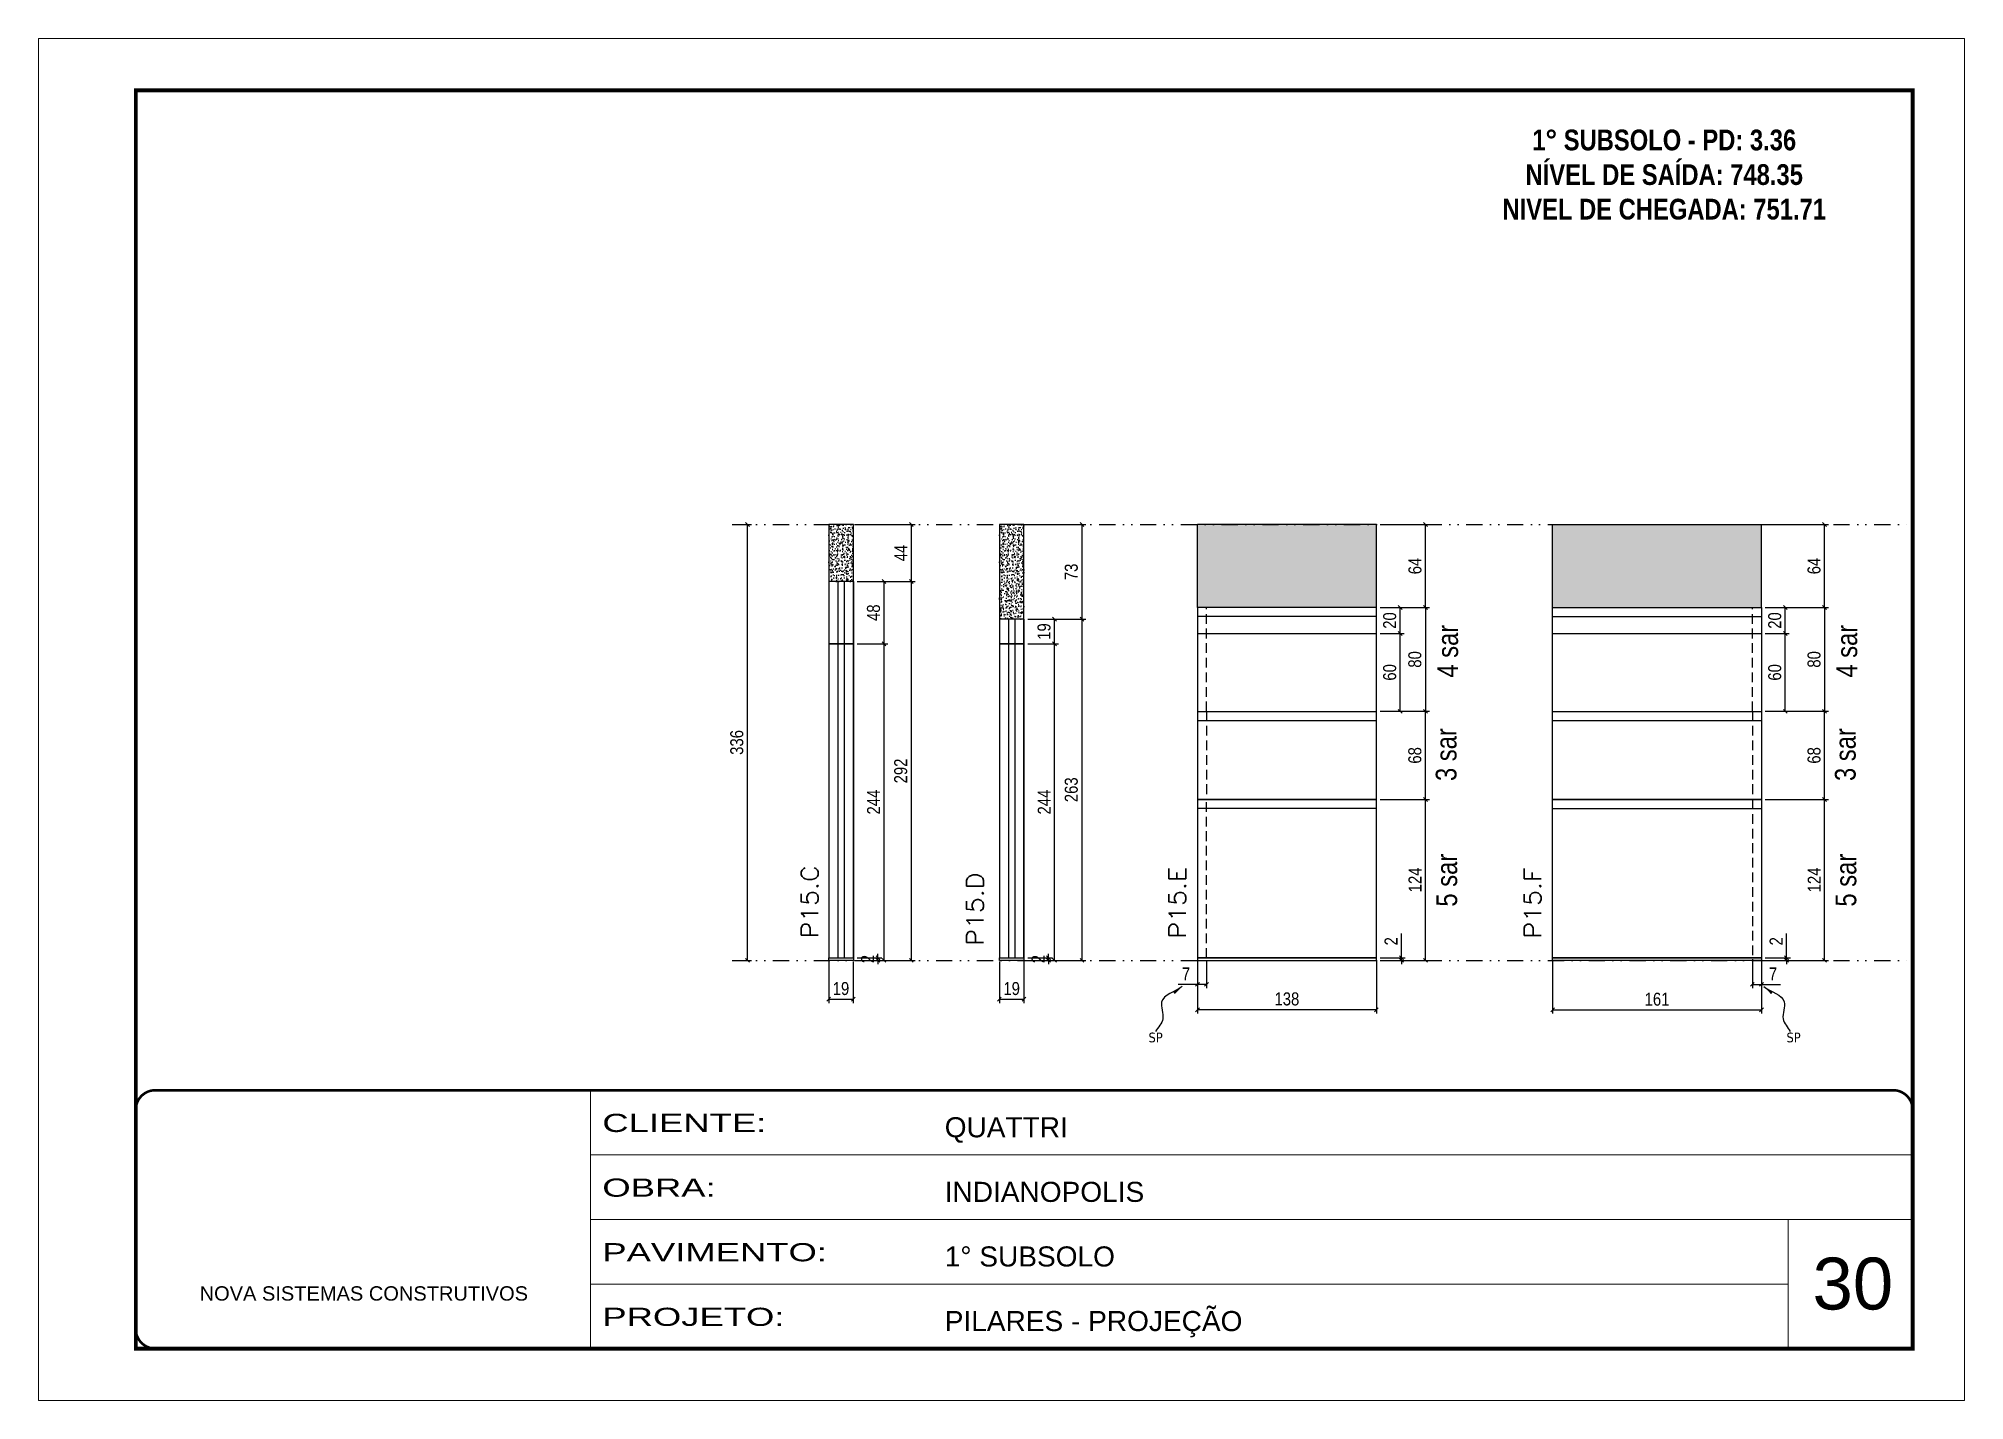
# Model space of a CAD drawing. Header units: millimetres. Extents: x 1945 to 8225, y 304 to 15137.
# Drawn here: x 3543 to 5028, y 6047 to 7097 of the extents above; entities that cross this region are included whole.
import ezdxf

# ---------------------------------------------------------------- set-up
doc = ezdxf.new("R2010")
doc.units = ezdxf.units.MM
for name, pattern in [('CONTINUO', [0]), ('DASHED', [0.75, 0.5, -0.25]), ('DIVIDE2', [0.625, 0.25, -0.125, 0, -0.125, 0, -0.125]), ('HIDDEN', [0.375, 0.25, -0.125])]:
    doc.linetypes.add(name, pattern=pattern)
for name, color, linetype, lineweight in [('CARIMBO', 255, 'Continuous', 9), ('Folhas', 255, 'Continuous', 9), ('SARRAFO DE PRESSAO', 251, 'DASHED', 9), ('Texto Seção', 7, 'Continuous', 15)]:
    doc.layers.add(name, color=color, linetype=linetype, lineweight=lineweight)
for name, color, linetype in [('COTA', 241, 'Continuous'), ('NOMENCLATURA', 7, 'Continuous'), ('Nível', 160, 'Continuous'), ('Painéis', 200, 'Continuous'), ('SARR_2.2x7', 40, 'Continuous'), ('texto', 7, 'Continuous')]:
    doc.layers.add(name, color=color, linetype=linetype)
doc.styles.add('ARIAL', font='arial.ttf')
doc.styles.add('ARIAL_NARROW', font='ARIALN.TTF', dxfattribs={"height": 0.2})
doc.styles.add('COTA TECNICA', font='techl___.ttf', dxfattribs={"height": 10})
doc.styles.add('COTA TECNICA-50', font='techl___.ttf', dxfattribs={"height": 10})
doc.styles.add('REGUA-120', font='ROMANS.shx', dxfattribs={"height": 15})
doc.styles.add('ROMANC', font='techb___.ttf', dxfattribs={"height": 2.5})
doc.styles.get("Standard").update_dxf_attribs({"font": 'arial.ttf'})
doc.styles.add('Tecnologia', font='')
doc.styles.get('Tecnologia').set_extended_font_data('Forgotten Futurist')
doc.dimstyles.new('COTA PAINEL-50', dxfattribs={"dimtxt": 10, "dimasz": 3, "dimexe": 3, "dimexo": 3, "dimgap": 3, "dimtad": 1, "dimdec": 1, "dimzin": 12, "dimdsep": 46, "dimtxsty": 'COTA TECNICA-50', "dimblk1": 'OBLIQUE', "dimblk2": 'OBLIQUE', "dimsah": 1, "dimcen": 0.9, "dimclrd": 4, "dimclre": 4, "dimclrt": 240, "dimadec": 1, "dimazin": 3, "dimtfac": 1, "dimtdec": 1, "dimtmove": 0, "dimatfit": 3, "dimfxl": 1, "dimtolj": 1, "dimtzin": 12, "dimarcsym": 0})
doc.dimstyles.new('PAINEL', dxfattribs={"dimtxt": 10, "dimasz": 3, "dimexe": 3, "dimexo": 3, "dimgap": 3, "dimtad": 1, "dimdec": 1, "dimzin": 12, "dimdsep": 46, "dimtxsty": 'COTA TECNICA', "dimblk1": 'OBLIQUE', "dimblk2": 'OBLIQUE', "dimsah": 1, "dimcen": 0.9, "dimclrd": 4, "dimclre": 4, "dimclrt": 240, "dimadec": 1, "dimazin": 3, "dimtfac": 1, "dimtdec": 1, "dimtmove": 0, "dimatfit": 3, "dimfxl": 1, "dimtolj": 1, "dimtzin": 12, "dimarcsym": 0})
doc.dimstyles.get("Standard").update_dxf_attribs({"dimtxt": 0.18, "dimasz": 0.18, "dimexe": 0.18, "dimexo": 0.0625, "dimgap": 0.09, "dimtad": 0, "dimtih": 1, "dimtoh": 1, "dimdec": 4, "dimzin": 0, "dimdsep": 46, "dimtxsty": 'Standard', "dimcen": 0.09, "dimadec": 0, "dimazin": 0, "dimtfac": 1, "dimtdec": 4, "dimtofl": 0, "dimtmove": 0, "dimatfit": 3, "dimfxl": 1, "dimtolj": 1, "dimtzin": 0, "dimarcsym": 0})

msp = doc.modelspace()

# ---------------------------------------------------------------- texts
at = {"layer": 'CARIMBO', "style": 'ARIAL'}
msp.add_text('30', height=40, dxfattribs=at).set_placement((4911.22, 6117.23))
at = {"layer": 'NOMENCLATURA', "style": 'ARIAL_NARROW'}
for s, p in [('4 sar', (4637.86, 6604.35)), ('4 sar', (4945.62, 6604.35)), ('3 sar', (4636.67, 6524.65)), ('3 sar', (4944.44, 6524.65)), ('5 sar', (4637.17, 6427.82)), ('5 sar', (4944.93, 6427.82))]:
    msp.add_text(s, height=16, rotation=90, dxfattribs=at).set_placement(p)
at = {"layer": 'NOMENCLATURA', "color": 2, "insert": (4796.85, 7026.88), "char_height": 16, "attachment_point": 2, "style": 'ROMANC'}
msp.add_mtext_dynamic_manual_height_columns('1° SUBSOLO - PD: 3.36\\PNÍVEL DE SAÍDA: 748.35\\PNIVEL DE CHEGADA: 751.71', width=449.0761, gutter_width=1, heights=[0], dxfattribs=at)
at = {"layer": 'texto', "color": 0, "char_height": 7.5, "attachment_point": 5}
for insert in [(4404.68, 6326.88), (4896.59, 6326.88)]:
    msp.add_mtext('{\\fTahoma|b0|i0|c0|p34;\\C4;SP}', dxfattribs=dict(at, insert=insert))
at = {"layer": 'Texto Seção', "style": 'REGUA-120', "width": 1.1}
for s, p in [('P15.C', (4144.49, 6403.27)), ('P15.D', (4271.96, 6397.66)), ('P15.E', (4427.98, 6403.2)), ('P15.F', (4701.87, 6403.2))]:
    msp.add_text(s, height=13, rotation=90, dxfattribs=at).set_placement(p)

# ---------------------------------------------------------------- blocks, each defined once
blk = doc.blocks.new('9999999999')
at = {"color": 30, "linetype": 'CONTINUO'}
for p, q in [((98564.6, 34230.2), (98564.6, 34429.4)), ((98564.6, 34379.6), (99584, 34379.6)), ((98564.6, 34329.8), (99488, 34329.8)), ((99584, 34329.8), (99488, 34329.8)), ((99488, 34329.8), (99488, 34230.2)), ((98564.6, 34280), (99488, 34280))]:
    blk.add_line(p, q, dxfattribs=at)
at = {"color": 30, "linetype": 'CONTINUO', "const_width": 2}
blk.add_lwpolyline([(99584, 34230.2), (99584, 34414.4, 0.414214), (99569, 34429.4), (98229, 34429.4, 0.414214), (98214, 34414.4), (98214, 34245.2, 0.414214), (98229, 34230.2), (99584, 34230.2)], format="xyb", dxfattribs=at)
at = {"layer": 'Folhas'}
blk.add_lwpolyline([(98139, 34190.2), (99624, 34190.2), (99624, 35240.2), (98139, 35240.2)], close=True, dxfattribs=at)
at = {"layer": 'Folhas', "color": 30, "const_width": 3}
blk.add_lwpolyline([(98214, 34230.2), (99584, 34230.2), (99584, 35200.2), (98214, 35200.2)], close=True, dxfattribs=at)
at = {"color": 7, "linetype": 'Continuous', "ltscale": 5, "style": 'ARIAL'}
for s, height, p in [('QUATTRI', 15.48, (98837.7, 34393.1)), ('INDIANOPOLIS', 15.483, (98837.7, 34343.3)), ('1° SUBSOLO', 15.48, (98837.7, 34293.5)), ('NOVA SISTEMAS CONSTRUTIVOS', 11.059, (98263.2, 34267.2)), ('PILARES - PROJEÇÃO', 15.483, (98837.7, 34243.7))]:
    blk.add_text(s, height=height, dxfattribs=at).set_placement(p)
at = {"layer": 'Folhas', "color": 7, "style": 'Tecnologia', "width": 1.5}
for s, p in [('CLIENTE:', (98573.7, 34397.2)), ('OBRA:', (98573.7, 34347.3)), ('PAVIMENTO:', (98573.7, 34297.5)), ('PROJETO:', (98573.7, 34247.7))]:
    blk.add_text(s, height=14, dxfattribs=at).set_placement(p)
blk = doc.blocks.new('_Oblique')
at = {"color": 0, "linetype": 'ByBlock', "lineweight": -2}
blk.add_line((-0.5, -0.5), (0.5, 0.5), dxfattribs=at)
blk = doc.blocks.new('*D767')
at = {"layer": 'COTA', "color": 4, "lineweight": -2, "transparency": 16777216}
for p, q in [((4436.9, 6385.4), (4436.9, 6345.3)), ((4574.9, 6385.4), (4574.9, 6345.3)), ((4574.9, 6348.3), (4436.9, 6348.3))]:
    blk.add_line(p, q, dxfattribs=at)
at = {"layer": 'Defpoints', "color": 0, "transparency": 16777216}
for p in [(4436.9, 6388.4), (4574.9, 6388.4), (4436.9, 6348.3)]:
    blk.add_point(p, dxfattribs=at)
at = {"layer": 'COTA', "color": 4, "lineweight": -2, "transparency": 16777216, "xscale": 3, "yscale": 3, "zscale": 3, "rotation": 180}
blk.add_blockref('_Oblique', (4436.9, 6348.3), dxfattribs=at)
at = {"layer": 'COTA', "color": 4, "lineweight": -2, "transparency": 16777216, "xscale": 3, "yscale": 3, "zscale": 3}
blk.add_blockref('_Oblique', (4574.9, 6348.3), dxfattribs=at)
at = {"layer": 'COTA', "color": 240, "transparency": 16777216, "insert": (4505.9, 6356.6), "char_height": 10, "attachment_point": 5, "style": 'COTA TECNICA'}
blk.add_mtext('\\A1;138', dxfattribs=at)
blk = doc.blocks.new('*D768')
at = {"layer": 'COTA', "color": 4, "lineweight": -2, "transparency": 16777216}
for p, q in [((4436.9, 6383.4), (4436.9, 6364.9)), ((4443.9, 6385.4), (4443.9, 6364.9)), ((4436.9, 6367.9), (4422.2, 6367.9)), ((4443.9, 6367.9), (4436.9, 6367.9))]:
    blk.add_line(p, q, dxfattribs=at)
at = {"layer": 'Defpoints', "color": 0, "transparency": 16777216}
for p in [(4436.9, 6386.4), (4443.9, 6388.4), (4436.9, 6367.9)]:
    blk.add_point(p, dxfattribs=at)
at = {"layer": 'COTA', "color": 4, "lineweight": -2, "transparency": 16777216, "xscale": 3, "yscale": 3, "zscale": 3, "rotation": 180}
blk.add_blockref('_Oblique', (4436.9, 6367.9), dxfattribs=at)
at = {"layer": 'COTA', "color": 4, "lineweight": -2, "transparency": 16777216, "xscale": 3, "yscale": 3, "zscale": 3}
blk.add_blockref('_Oblique', (4443.9, 6367.9), dxfattribs=at)
at = {"layer": 'COTA', "color": 240, "transparency": 16777216, "insert": (4428.1, 6375.9), "char_height": 10, "attachment_point": 5, "style": 'COTA TECNICA-50'}
blk.add_mtext('\\A1;7', dxfattribs=at)
blk = doc.blocks.new('*D769')
at = {"layer": 'COTA', "color": 4, "lineweight": -2, "transparency": 16777216}
for p, q in [((4594.2, 6388.4), (4594.2, 6407.2)), ((4577.9, 6388.4), (4597.2, 6388.4)), ((4577.9, 6386.4), (4597.2, 6386.4)), ((4594.2, 6386.4), (4594.2, 6388.4)), ((4594.2, 6386.4), (4594.2, 6383.4))]:
    blk.add_line(p, q, dxfattribs=at)
at = {"layer": 'Defpoints', "color": 0, "transparency": 16777216}
for p in [(4574.9, 6388.4), (4574.9, 6386.4), (4594.2, 6386.4)]:
    blk.add_point(p, dxfattribs=at)
at = {"layer": 'COTA', "color": 4, "lineweight": -2, "transparency": 16777216, "xscale": 3, "yscale": 3, "zscale": 3}
for p, rotation in [((4594.2, 6388.4), 270), ((4594.2, 6386.4), 90)]:
    blk.add_blockref('_Oblique', p, dxfattribs=dict(at, rotation=rotation))
at = {"layer": 'COTA', "color": 240, "transparency": 16777216, "insert": (4586.2, 6401.1), "char_height": 10, "attachment_point": 5, "rotation": 90, "style": 'COTA TECNICA-50'}
blk.add_mtext('\\A1;2', dxfattribs=at)
blk = doc.blocks.new('*D674')
at = {"layer": 'COTA', "color": 4, "lineweight": -2, "transparency": 16777216}
for p, q in [((4081.2, 6722.4), (4093, 6722.4)), ((4090, 6386.4), (4090, 6722.4)), ((4081.2, 6386.4), (4093, 6386.4))]:
    blk.add_line(p, q, dxfattribs=at)
at = {"layer": 'Defpoints', "color": 0, "transparency": 16777216}
for p in [(4078.2, 6722.4), (4090, 6722.4), (4078.2, 6386.4)]:
    blk.add_point(p, dxfattribs=at)
at = {"layer": 'COTA', "color": 4, "lineweight": -2, "transparency": 16777216, "xscale": 3, "yscale": 3, "zscale": 3}
for p, rotation in [((4090, 6722.4), 90), ((4090, 6386.4), 270)]:
    blk.add_blockref('_Oblique', p, dxfattribs=dict(at, rotation=rotation))
at = {"layer": 'COTA', "color": 240, "transparency": 16777216, "insert": (4081.8, 6554.4), "char_height": 10, "attachment_point": 5, "rotation": 90, "style": 'COTA TECNICA-50'}
blk.add_mtext('\\A1;336', dxfattribs=at)
blk = doc.blocks.new('*D675')
at = {"layer": 'COTA', "color": 4, "lineweight": -2, "transparency": 16777216}
for p, q in [((4577.9, 6722.4), (4615.8, 6722.4)), ((4612.8, 6658.4), (4612.8, 6722.4)), ((4577.9, 6658.4), (4615.8, 6658.4))]:
    blk.add_line(p, q, dxfattribs=at)
at = {"layer": 'Defpoints', "color": 0, "transparency": 16777216}
for p in [(4574.9, 6722.4), (4612.8, 6722.4), (4574.9, 6658.4)]:
    blk.add_point(p, dxfattribs=at)
at = {"layer": 'COTA', "color": 4, "lineweight": -2, "transparency": 16777216, "xscale": 3, "yscale": 3, "zscale": 3}
for p, rotation in [((4612.8, 6722.4), 90), ((4612.8, 6658.4), 270)]:
    blk.add_blockref('_Oblique', p, dxfattribs=dict(at, rotation=rotation))
at = {"layer": 'COTA', "color": 240, "transparency": 16777216, "insert": (4604.7, 6690.4), "char_height": 10, "attachment_point": 5, "rotation": 90, "style": 'COTA TECNICA'}
blk.add_mtext('\\A1;64', dxfattribs=at)
blk = doc.blocks.new('*D676')
at = {"layer": 'COTA', "color": 4, "lineweight": -2, "transparency": 16777216}
for p, q in [((4577.9, 6510.4), (4615.8, 6510.4)), ((4612.8, 6386.4), (4612.8, 6510.4)), ((4577.9, 6386.4), (4615.8, 6386.4))]:
    blk.add_line(p, q, dxfattribs=at)
at = {"layer": 'Defpoints', "color": 0, "transparency": 16777216}
for p in [(4574.9, 6510.4), (4612.8, 6510.4), (4574.9, 6386.4)]:
    blk.add_point(p, dxfattribs=at)
at = {"layer": 'COTA', "color": 4, "lineweight": -2, "transparency": 16777216, "xscale": 3, "yscale": 3, "zscale": 3}
for p, rotation in [((4612.8, 6510.4), 90), ((4612.8, 6386.4), 270)]:
    blk.add_blockref('_Oblique', p, dxfattribs=dict(at, rotation=rotation))
at = {"layer": 'COTA', "color": 240, "transparency": 16777216, "insert": (4604.7, 6448.4), "char_height": 10, "attachment_point": 5, "rotation": 90, "style": 'COTA TECNICA'}
blk.add_mtext('\\A1;124', dxfattribs=at)
blk = doc.blocks.new('*D677')
at = {"layer": 'COTA', "color": 4, "lineweight": -2, "transparency": 16777216}
for p, q in [((4710.8, 6385.4), (4710.8, 6345.3)), ((4871.8, 6385.4), (4871.8, 6345.3)), ((4710.8, 6348.3), (4871.8, 6348.3))]:
    blk.add_line(p, q, dxfattribs=at)
at = {"layer": 'Defpoints', "color": 0, "transparency": 16777216}
for p in [(4710.8, 6388.4), (4871.8, 6388.4), (4871.8, 6348.3)]:
    blk.add_point(p, dxfattribs=at)
at = {"layer": 'COTA', "color": 4, "lineweight": -2, "transparency": 16777216, "xscale": 3, "yscale": 3, "zscale": 3, "rotation": 180}
blk.add_blockref('_Oblique', (4710.8, 6348.3), dxfattribs=at)
at = {"layer": 'COTA', "color": 4, "lineweight": -2, "transparency": 16777216, "xscale": 3, "yscale": 3, "zscale": 3}
blk.add_blockref('_Oblique', (4871.8, 6348.3), dxfattribs=at)
at = {"layer": 'COTA', "color": 240, "transparency": 16777216, "insert": (4791.3, 6356.4), "char_height": 10, "attachment_point": 5, "style": 'COTA TECNICA'}
blk.add_mtext('\\A1;161', dxfattribs=at)
blk = doc.blocks.new('*D678')
at = {"layer": 'COTA', "color": 4, "lineweight": -2, "transparency": 16777216}
for p, q in [((4864.8, 6387.4), (4864.8, 6364.9)), ((4871.8, 6383.4), (4871.8, 6364.9)), ((4864.8, 6367.9), (4871.8, 6367.9)), ((4871.8, 6367.9), (4886.5, 6367.9))]:
    blk.add_line(p, q, dxfattribs=at)
at = {"layer": 'Defpoints', "color": 0, "transparency": 16777216}
for p in [(4864.8, 6390.4), (4871.8, 6386.4), (4871.8, 6367.9)]:
    blk.add_point(p, dxfattribs=at)
at = {"layer": 'COTA', "color": 4, "lineweight": -2, "transparency": 16777216, "xscale": 3, "yscale": 3, "zscale": 3, "rotation": 180}
blk.add_blockref('_Oblique', (4864.8, 6367.9), dxfattribs=at)
at = {"layer": 'COTA', "color": 4, "lineweight": -2, "transparency": 16777216, "xscale": 3, "yscale": 3, "zscale": 3}
blk.add_blockref('_Oblique', (4871.8, 6367.9), dxfattribs=at)
at = {"layer": 'COTA', "color": 240, "transparency": 16777216, "insert": (4880.7, 6375.9), "char_height": 10, "attachment_point": 5, "style": 'COTA TECNICA-50'}
blk.add_mtext('\\A1;7', dxfattribs=at)
blk = doc.blocks.new('*D679')
at = {"layer": 'COTA', "color": 4, "lineweight": -2, "transparency": 16777216}
for p, q in [((4891.1, 6388.4), (4891.1, 6407.2)), ((4874.8, 6388.4), (4894.1, 6388.4)), ((4874.8, 6386.4), (4894.1, 6386.4)), ((4891.1, 6386.4), (4891.1, 6388.4)), ((4891.1, 6386.4), (4891.1, 6383.4))]:
    blk.add_line(p, q, dxfattribs=at)
at = {"layer": 'Defpoints', "color": 0, "transparency": 16777216}
for p in [(4871.8, 6388.4), (4871.8, 6386.4), (4891.1, 6386.4)]:
    blk.add_point(p, dxfattribs=at)
at = {"layer": 'COTA', "color": 4, "lineweight": -2, "transparency": 16777216, "xscale": 3, "yscale": 3, "zscale": 3}
for p, rotation in [((4891.1, 6388.4), 270), ((4891.1, 6386.4), 90)]:
    blk.add_blockref('_Oblique', p, dxfattribs=dict(at, rotation=rotation))
at = {"layer": 'COTA', "color": 240, "transparency": 16777216, "insert": (4883.1, 6401.1), "char_height": 10, "attachment_point": 5, "rotation": 90, "style": 'COTA TECNICA-50'}
blk.add_mtext('\\A1;2', dxfattribs=at)
blk = doc.blocks.new('*D680')
at = {"layer": 'COTA', "color": 4, "lineweight": -2, "transparency": 16777216}
for p, q in [((4874.8, 6722.4), (4923.5, 6722.4)), ((4920.5, 6658.4), (4920.5, 6722.4)), ((4874.8, 6658.4), (4923.5, 6658.4))]:
    blk.add_line(p, q, dxfattribs=at)
at = {"layer": 'Defpoints', "color": 0, "transparency": 16777216}
for p in [(4871.8, 6722.4), (4920.5, 6722.4), (4871.8, 6658.4)]:
    blk.add_point(p, dxfattribs=at)
at = {"layer": 'COTA', "color": 4, "lineweight": -2, "transparency": 16777216, "xscale": 3, "yscale": 3, "zscale": 3}
for p, rotation in [((4920.5, 6722.4), 90), ((4920.5, 6658.4), 270)]:
    blk.add_blockref('_Oblique', p, dxfattribs=dict(at, rotation=rotation))
at = {"layer": 'COTA', "color": 240, "transparency": 16777216, "insert": (4912.4, 6690.4), "char_height": 10, "attachment_point": 5, "rotation": 90, "style": 'COTA TECNICA'}
blk.add_mtext('\\A1;64', dxfattribs=at)
blk = doc.blocks.new('*D681')
at = {"layer": 'COTA', "color": 4, "lineweight": -2, "transparency": 16777216}
for p, q in [((4874.8, 6510.4), (4923.5, 6510.4)), ((4920.5, 6386.4), (4920.5, 6510.4)), ((4874.8, 6386.4), (4923.5, 6386.4))]:
    blk.add_line(p, q, dxfattribs=at)
at = {"layer": 'Defpoints', "color": 0, "transparency": 16777216}
for p in [(4871.8, 6510.4), (4920.5, 6510.4), (4871.8, 6386.4)]:
    blk.add_point(p, dxfattribs=at)
at = {"layer": 'COTA', "color": 4, "lineweight": -2, "transparency": 16777216, "xscale": 3, "yscale": 3, "zscale": 3}
for p, rotation in [((4920.5, 6510.4), 90), ((4920.5, 6386.4), 270)]:
    blk.add_blockref('_Oblique', p, dxfattribs=dict(at, rotation=rotation))
at = {"layer": 'COTA', "color": 240, "transparency": 16777216, "insert": (4912.5, 6448.4), "char_height": 10, "attachment_point": 5, "rotation": 90, "style": 'COTA TECNICA'}
blk.add_mtext('\\A1;124', dxfattribs=at)
blk = doc.blocks.new('*D682')
at = {"layer": 'COTA', "color": 4, "lineweight": -2, "transparency": 16777216}
for p, q in [((4152.6, 6385.4), (4152.6, 6353.5)), ((4171.6, 6385.4), (4171.6, 6353.5)), ((4152.6, 6356.5), (4171.6, 6356.5))]:
    blk.add_line(p, q, dxfattribs=at)
at = {"layer": 'Defpoints', "color": 0, "transparency": 16777216}
for p in [(4152.6, 6388.4), (4171.6, 6388.4), (4171.6, 6356.5)]:
    blk.add_point(p, dxfattribs=at)
at = {"layer": 'COTA', "color": 4, "lineweight": -2, "transparency": 16777216, "xscale": 3, "yscale": 3, "zscale": 3, "rotation": 180}
blk.add_blockref('_Oblique', (4152.6, 6356.5), dxfattribs=at)
at = {"layer": 'COTA', "color": 4, "lineweight": -2, "transparency": 16777216, "xscale": 3, "yscale": 3, "zscale": 3}
blk.add_blockref('_Oblique', (4171.6, 6356.5), dxfattribs=at)
at = {"layer": 'COTA', "color": 240, "transparency": 16777216, "insert": (4162.1, 6364.6), "char_height": 10, "attachment_point": 5, "style": 'COTA TECNICA'}
blk.add_mtext('\\A1;19', dxfattribs=at)
blk = doc.blocks.new('*D683')
at = {"layer": 'COTA', "color": 4, "lineweight": -2, "transparency": 16777216}
for p, q in [((4174.6, 6388.4), (4193.6, 6388.4)), ((4174.6, 6386.4), (4193.6, 6386.4)), ((4190.6, 6388.4), (4190.6, 6391.4)), ((4190.6, 6386.4), (4190.6, 6388.4)), ((4190.6, 6386.4), (4190.6, 6383.4))]:
    blk.add_line(p, q, dxfattribs=at)
at = {"layer": 'Defpoints', "color": 0, "transparency": 16777216}
for p in [(4171.6, 6388.4), (4171.6, 6386.4), (4190.6, 6388.4)]:
    blk.add_point(p, dxfattribs=at)
at = {"layer": 'COTA', "color": 4, "lineweight": -2, "transparency": 16777216, "xscale": 3, "yscale": 3, "zscale": 3}
for p, rotation in [((4190.6, 6388.4), 270), ((4190.6, 6386.4), 90)]:
    blk.add_blockref('_Oblique', p, dxfattribs=dict(at, rotation=rotation))
at = {"layer": 'COTA', "color": 240, "transparency": 16777216, "insert": (4182.6, 6387.4), "char_height": 10, "attachment_point": 5, "rotation": 90, "style": 'COTA TECNICA-50'}
blk.add_mtext('\\A1;2', dxfattribs=at)
blk = doc.blocks.new('*D684')
at = {"layer": 'COTA', "color": 4, "linetype": 'ByBlock', "lineweight": -2, "transparency": 16777216}
for p, q in [((4174.6, 6678.4), (4198.3, 6678.4)), ((4195.3, 6630.4), (4195.3, 6678.4)), ((4174.6, 6630.4), (4198.3, 6630.4))]:
    blk.add_line(p, q, dxfattribs=at)
at = {"layer": 'Defpoints', "color": 0, "linetype": 'ByBlock', "transparency": 16777216}
for p in [(4171.6, 6678.4), (4195.3, 6678.4), (4171.6, 6630.4)]:
    blk.add_point(p, dxfattribs=at)
at = {"layer": 'COTA', "color": 4, "linetype": 'ByBlock', "lineweight": -2, "transparency": 16777216, "xscale": 3, "yscale": 3, "zscale": 3}
for p, rotation in [((4195.3, 6678.4), 90), ((4195.3, 6630.4), 270)]:
    blk.add_blockref('_Oblique', p, dxfattribs=dict(at, rotation=rotation))
at = {"layer": 'COTA', "color": 240, "linetype": 'ByBlock', "transparency": 16777216, "insert": (4187.2, 6654.4), "char_height": 10, "attachment_point": 5, "rotation": 90, "style": 'COTA TECNICA'}
blk.add_mtext('\\A1;48', dxfattribs=at)
blk = doc.blocks.new('*D685')
at = {"layer": 'COTA', "color": 4, "lineweight": -2, "transparency": 16777216}
for p, q in [((4174.6, 6630.4), (4198.3, 6630.4)), ((4195.3, 6386.4), (4195.3, 6630.4)), ((4174.6, 6386.4), (4198.3, 6386.4))]:
    blk.add_line(p, q, dxfattribs=at)
at = {"layer": 'Defpoints', "color": 0, "transparency": 16777216}
for p in [(4171.6, 6630.4), (4195.3, 6630.4), (4171.6, 6386.4)]:
    blk.add_point(p, dxfattribs=at)
at = {"layer": 'COTA', "color": 4, "lineweight": -2, "transparency": 16777216, "xscale": 3, "yscale": 3, "zscale": 3}
for p, rotation in [((4195.3, 6630.4), 90), ((4195.3, 6386.4), 270)]:
    blk.add_blockref('_Oblique', p, dxfattribs=dict(at, rotation=rotation))
at = {"layer": 'COTA', "color": 240, "transparency": 16777216, "insert": (4187.2, 6508.4), "char_height": 10, "attachment_point": 5, "rotation": 90, "style": 'COTA TECNICA'}
blk.add_mtext('\\A1;244', dxfattribs=at)
blk = doc.blocks.new('*D1512')
at = {"layer": 'COTA', "color": 4, "lineweight": -2, "transparency": 16777216}
for p, q in [((4174.6, 6722.4), (4219.3, 6722.4)), ((4216.3, 6722.4), (4216.3, 6678.4)), ((4174.6, 6678.4), (4219.3, 6678.4))]:
    blk.add_line(p, q, dxfattribs=at)
at = {"layer": 'Defpoints', "color": 0, "transparency": 16777216}
for p in [(4171.6, 6722.4), (4171.6, 6678.4), (4216.3, 6678.4)]:
    blk.add_point(p, dxfattribs=at)
at = {"layer": 'COTA', "color": 4, "lineweight": -2, "transparency": 16777216, "xscale": 3, "yscale": 3, "zscale": 3}
for p, rotation in [((4216.3, 6722.4), 90), ((4216.3, 6678.4), 270)]:
    blk.add_blockref('_Oblique', p, dxfattribs=dict(at, rotation=rotation))
at = {"layer": 'COTA', "color": 240, "transparency": 16777216, "insert": (4208.3, 6700.4), "char_height": 10, "attachment_point": 5, "rotation": 90, "style": 'COTA TECNICA'}
blk.add_mtext('\\A1;44', dxfattribs=at)
blk = doc.blocks.new('*D1513')
at = {"layer": 'COTA', "color": 4, "lineweight": -2, "transparency": 16777216}
for p, q in [((4174.6, 6678.4), (4219.3, 6678.4)), ((4216.3, 6678.4), (4216.3, 6386.4)), ((4174.6, 6386.4), (4219.3, 6386.4))]:
    blk.add_line(p, q, dxfattribs=at)
at = {"layer": 'Defpoints', "color": 0, "transparency": 16777216}
for p in [(4171.6, 6678.4), (4171.6, 6386.4), (4216.3, 6386.4)]:
    blk.add_point(p, dxfattribs=at)
at = {"layer": 'COTA', "color": 4, "lineweight": -2, "transparency": 16777216, "xscale": 3, "yscale": 3, "zscale": 3}
for p, rotation in [((4216.3, 6678.4), 90), ((4216.3, 6386.4), 270)]:
    blk.add_blockref('_Oblique', p, dxfattribs=dict(at, rotation=rotation))
at = {"layer": 'COTA', "color": 240, "transparency": 16777216, "insert": (4208.2, 6532.4), "char_height": 10, "attachment_point": 5, "rotation": 90, "style": 'COTA TECNICA'}
blk.add_mtext('\\A1;292', dxfattribs=at)
blk = doc.blocks.new('*D686')
at = {"layer": 'COTA', "color": 4, "lineweight": -2, "transparency": 16777216}
for p, q in [((4284.2, 6385.4), (4284.2, 6353.5)), ((4303.2, 6385.4), (4303.2, 6353.5)), ((4284.2, 6356.5), (4303.2, 6356.5))]:
    blk.add_line(p, q, dxfattribs=at)
at = {"layer": 'Defpoints', "color": 0, "transparency": 16777216}
for p in [(4284.2, 6388.4), (4303.2, 6388.4), (4303.2, 6356.5)]:
    blk.add_point(p, dxfattribs=at)
at = {"layer": 'COTA', "color": 4, "lineweight": -2, "transparency": 16777216, "xscale": 3, "yscale": 3, "zscale": 3, "rotation": 180}
blk.add_blockref('_Oblique', (4284.2, 6356.5), dxfattribs=at)
at = {"layer": 'COTA', "color": 4, "lineweight": -2, "transparency": 16777216, "xscale": 3, "yscale": 3, "zscale": 3}
blk.add_blockref('_Oblique', (4303.2, 6356.5), dxfattribs=at)
at = {"layer": 'COTA', "color": 240, "transparency": 16777216, "insert": (4293.7, 6364.6), "char_height": 10, "attachment_point": 5, "style": 'COTA TECNICA'}
blk.add_mtext('\\A1;19', dxfattribs=at)
blk = doc.blocks.new('*D687')
at = {"layer": 'COTA', "color": 4, "lineweight": -2, "transparency": 16777216}
for p, q in [((4306.2, 6388.4), (4325.1, 6388.4)), ((4306.2, 6386.4), (4325.1, 6386.4)), ((4322.1, 6388.4), (4322.1, 6391.4)), ((4322.1, 6386.4), (4322.1, 6388.4)), ((4322.1, 6386.4), (4322.1, 6383.4))]:
    blk.add_line(p, q, dxfattribs=at)
at = {"layer": 'Defpoints', "color": 0, "transparency": 16777216}
for p in [(4303.2, 6388.4), (4303.2, 6386.4), (4322.1, 6388.4)]:
    blk.add_point(p, dxfattribs=at)
at = {"layer": 'COTA', "color": 4, "lineweight": -2, "transparency": 16777216, "xscale": 3, "yscale": 3, "zscale": 3}
for p, rotation in [((4322.1, 6388.4), 270), ((4322.1, 6386.4), 90)]:
    blk.add_blockref('_Oblique', p, dxfattribs=dict(at, rotation=rotation))
at = {"layer": 'COTA', "color": 240, "transparency": 16777216, "insert": (4314.1, 6387.4), "char_height": 10, "attachment_point": 5, "rotation": 90, "style": 'COTA TECNICA-50'}
blk.add_mtext('\\A1;2', dxfattribs=at)
blk = doc.blocks.new('*D688')
at = {"layer": 'COTA', "color": 4, "linetype": 'ByBlock', "lineweight": -2, "transparency": 16777216}
for p, q in [((4306.2, 6649.4), (4329.8, 6649.4)), ((4326.8, 6630.4), (4326.8, 6649.4)), ((4306.2, 6630.4), (4329.8, 6630.4))]:
    blk.add_line(p, q, dxfattribs=at)
at = {"layer": 'Defpoints', "color": 0, "linetype": 'ByBlock', "transparency": 16777216}
for p in [(4303.2, 6649.4), (4326.8, 6649.4), (4303.2, 6630.4)]:
    blk.add_point(p, dxfattribs=at)
at = {"layer": 'COTA', "color": 4, "linetype": 'ByBlock', "lineweight": -2, "transparency": 16777216, "xscale": 3, "yscale": 3, "zscale": 3}
for p, rotation in [((4326.8, 6649.4), 90), ((4326.8, 6630.4), 270)]:
    blk.add_blockref('_Oblique', p, dxfattribs=dict(at, rotation=rotation))
at = {"layer": 'COTA', "color": 240, "linetype": 'ByBlock', "transparency": 16777216, "insert": (4318.7, 6639.9), "char_height": 10, "attachment_point": 5, "rotation": 90, "style": 'COTA TECNICA'}
blk.add_mtext('\\A1;19', dxfattribs=at)
blk = doc.blocks.new('*D689')
at = {"layer": 'COTA', "color": 4, "lineweight": -2, "transparency": 16777216}
for p, q in [((4306.2, 6630.4), (4329.8, 6630.4)), ((4326.8, 6386.4), (4326.8, 6630.4)), ((4306.2, 6386.4), (4329.8, 6386.4))]:
    blk.add_line(p, q, dxfattribs=at)
at = {"layer": 'Defpoints', "color": 0, "transparency": 16777216}
for p in [(4303.2, 6630.4), (4326.8, 6630.4), (4303.2, 6386.4)]:
    blk.add_point(p, dxfattribs=at)
at = {"layer": 'COTA', "color": 4, "lineweight": -2, "transparency": 16777216, "xscale": 3, "yscale": 3, "zscale": 3}
for p, rotation in [((4326.8, 6630.4), 90), ((4326.8, 6386.4), 270)]:
    blk.add_blockref('_Oblique', p, dxfattribs=dict(at, rotation=rotation))
at = {"layer": 'COTA', "color": 240, "transparency": 16777216, "insert": (4318.8, 6508.4), "char_height": 10, "attachment_point": 5, "rotation": 90, "style": 'COTA TECNICA'}
blk.add_mtext('\\A1;244', dxfattribs=at)
blk = doc.blocks.new('*D690')
at = {"layer": 'COTA', "color": 4, "lineweight": -2, "transparency": 16777216}
for p, q in [((4306.2, 6722.4), (4350.9, 6722.4)), ((4347.9, 6722.4), (4347.9, 6649.4)), ((4306.2, 6649.4), (4350.9, 6649.4))]:
    blk.add_line(p, q, dxfattribs=at)
at = {"layer": 'Defpoints', "color": 0, "transparency": 16777216}
for p in [(4303.2, 6722.4), (4303.2, 6649.4), (4347.9, 6649.4)]:
    blk.add_point(p, dxfattribs=at)
at = {"layer": 'COTA', "color": 4, "lineweight": -2, "transparency": 16777216, "xscale": 3, "yscale": 3, "zscale": 3}
for p, rotation in [((4347.9, 6722.4), 90), ((4347.9, 6649.4), 270)]:
    blk.add_blockref('_Oblique', p, dxfattribs=dict(at, rotation=rotation))
at = {"layer": 'COTA', "color": 240, "transparency": 16777216, "insert": (4339.7, 6685.9), "char_height": 10, "attachment_point": 5, "rotation": 90, "style": 'COTA TECNICA'}
blk.add_mtext('\\A1;73', dxfattribs=at)
blk = doc.blocks.new('*D1514')
at = {"layer": 'COTA', "color": 4, "lineweight": -2, "transparency": 16777216}
for p, q in [((4306.2, 6649.4), (4350.9, 6649.4)), ((4347.9, 6649.4), (4347.9, 6386.4)), ((4306.2, 6386.4), (4350.9, 6386.4))]:
    blk.add_line(p, q, dxfattribs=at)
at = {"layer": 'Defpoints', "color": 0, "transparency": 16777216}
for p in [(4303.2, 6649.4), (4303.2, 6386.4), (4347.9, 6386.4)]:
    blk.add_point(p, dxfattribs=at)
at = {"layer": 'COTA', "color": 4, "lineweight": -2, "transparency": 16777216, "xscale": 3, "yscale": 3, "zscale": 3}
for p, rotation in [((4347.9, 6649.4), 90), ((4347.9, 6386.4), 270)]:
    blk.add_blockref('_Oblique', p, dxfattribs=dict(at, rotation=rotation))
at = {"layer": 'COTA', "color": 240, "transparency": 16777216, "insert": (4339.7, 6517.9), "char_height": 10, "attachment_point": 5, "rotation": 90, "style": 'COTA TECNICA'}
blk.add_mtext('\\A1;263', dxfattribs=at)
blk = doc.blocks.new('*D802')
at = {"layer": 'COTA', "color": 4, "lineweight": -2, "transparency": 16777216}
for p, q in [((4577.9, 6658.4), (4596.3, 6658.4)), ((4593.3, 6638.4), (4593.3, 6658.4)), ((4577.9, 6638.4), (4596.3, 6638.4))]:
    blk.add_line(p, q, dxfattribs=at)
at = {"layer": 'Defpoints', "color": 0, "transparency": 16777216}
for p in [(4574.9, 6658.4), (4593.3, 6658.4), (4574.9, 6638.4)]:
    blk.add_point(p, dxfattribs=at)
at = {"layer": 'COTA', "color": 4, "lineweight": -2, "transparency": 16777216, "xscale": 3, "yscale": 3, "zscale": 3}
for p, rotation in [((4593.3, 6658.4), 90), ((4593.3, 6638.4), 270)]:
    blk.add_blockref('_Oblique', p, dxfattribs=dict(at, rotation=rotation))
at = {"layer": 'COTA', "color": 240, "transparency": 16777216, "insert": (4585.2, 6648.4), "char_height": 10, "attachment_point": 5, "rotation": 90, "style": 'COTA TECNICA'}
blk.add_mtext('\\A1;20', dxfattribs=at)
blk = doc.blocks.new('*D803')
at = {"layer": 'Defpoints', "color": 0, "transparency": 16777216}
for p in [(4574.9, 6578.4), (4612.8, 6578.4), (4574.9, 6510.4)]:
    blk.add_point(p, dxfattribs=at)
at = {"layer": 'Painéis', "color": 4, "lineweight": -2, "transparency": 16777216}
for p, q in [((4577.9, 6578.4), (4615.8, 6578.4)), ((4612.8, 6510.4), (4612.8, 6578.4)), ((4577.9, 6510.4), (4615.8, 6510.4))]:
    blk.add_line(p, q, dxfattribs=at)
at = {"layer": 'Painéis', "color": 4, "lineweight": -2, "transparency": 16777216, "xscale": 3, "yscale": 3, "zscale": 3}
for p, rotation in [((4612.8, 6578.4), 90), ((4612.8, 6510.4), 270)]:
    blk.add_blockref('_Oblique', p, dxfattribs=dict(at, rotation=rotation))
at = {"layer": 'Painéis', "color": 240, "transparency": 16777216, "insert": (4604.6, 6544.4), "char_height": 10, "attachment_point": 5, "rotation": 90, "style": 'COTA TECNICA'}
blk.add_mtext('\\A1;68', dxfattribs=at)
blk = doc.blocks.new('*D804')
at = {"layer": 'Defpoints', "color": 0, "transparency": 16777216}
for p in [(4574.9, 6638.4), (4593.3, 6638.4), (4574.9, 6578.4)]:
    blk.add_point(p, dxfattribs=at)
at = {"layer": 'Painéis', "color": 4, "lineweight": -2, "transparency": 16777216}
for p, q in [((4577.9, 6638.4), (4596.3, 6638.4)), ((4593.3, 6578.4), (4593.3, 6638.4)), ((4577.9, 6578.4), (4596.3, 6578.4))]:
    blk.add_line(p, q, dxfattribs=at)
at = {"layer": 'Painéis', "color": 4, "lineweight": -2, "transparency": 16777216, "xscale": 3, "yscale": 3, "zscale": 3}
for p, rotation in [((4593.3, 6638.4), 90), ((4593.3, 6578.4), 270)]:
    blk.add_blockref('_Oblique', p, dxfattribs=dict(at, rotation=rotation))
at = {"layer": 'Painéis', "color": 240, "transparency": 16777216, "insert": (4585.2, 6608.4), "char_height": 10, "attachment_point": 5, "rotation": 90, "style": 'COTA TECNICA'}
blk.add_mtext('\\A1;60', dxfattribs=at)
blk = doc.blocks.new('*D805')
at = {"layer": 'Defpoints', "color": 0, "transparency": 16777216}
for p in [(4574.9, 6658.4), (4574.9, 6578.4), (4612.8, 6578.4)]:
    blk.add_point(p, dxfattribs=at)
at = {"layer": 'Painéis', "color": 4, "lineweight": -2, "transparency": 16777216}
for p, q in [((4577.9, 6658.4), (4615.8, 6658.4)), ((4612.8, 6658.4), (4612.8, 6578.4)), ((4577.9, 6578.4), (4615.8, 6578.4))]:
    blk.add_line(p, q, dxfattribs=at)
at = {"layer": 'Painéis', "color": 4, "lineweight": -2, "transparency": 16777216, "xscale": 3, "yscale": 3, "zscale": 3}
for p, rotation in [((4612.8, 6658.4), 90), ((4612.8, 6578.4), 270)]:
    blk.add_blockref('_Oblique', p, dxfattribs=dict(at, rotation=rotation))
at = {"layer": 'Painéis', "color": 240, "transparency": 16777216, "insert": (4604.6, 6618.4), "char_height": 10, "attachment_point": 5, "rotation": 90, "style": 'COTA TECNICA'}
blk.add_mtext('\\A1;80', dxfattribs=at)
blk = doc.blocks.new('*D806')
at = {"layer": 'COTA', "color": 4, "lineweight": -2, "transparency": 16777216}
for p, q in [((4874.8, 6658.4), (4893.2, 6658.4)), ((4890.2, 6638.4), (4890.2, 6658.4)), ((4874.8, 6638.4), (4893.2, 6638.4))]:
    blk.add_line(p, q, dxfattribs=at)
at = {"layer": 'Defpoints', "color": 0, "transparency": 16777216}
for p in [(4871.8, 6658.4), (4890.2, 6658.4), (4871.8, 6638.4)]:
    blk.add_point(p, dxfattribs=at)
at = {"layer": 'COTA', "color": 4, "lineweight": -2, "transparency": 16777216, "xscale": 3, "yscale": 3, "zscale": 3}
for p, rotation in [((4890.2, 6658.4), 90), ((4890.2, 6638.4), 270)]:
    blk.add_blockref('_Oblique', p, dxfattribs=dict(at, rotation=rotation))
at = {"layer": 'COTA', "color": 240, "transparency": 16777216, "insert": (4882.1, 6648.4), "char_height": 10, "attachment_point": 5, "rotation": 90, "style": 'COTA TECNICA'}
blk.add_mtext('\\A1;20', dxfattribs=at)
blk = doc.blocks.new('*D807')
at = {"layer": 'Defpoints', "color": 0, "transparency": 16777216}
for p in [(4871.8, 6578.4), (4920.5, 6578.4), (4871.8, 6510.4)]:
    blk.add_point(p, dxfattribs=at)
at = {"layer": 'Painéis', "color": 4, "lineweight": -2, "transparency": 16777216}
for p, q in [((4874.8, 6578.4), (4923.5, 6578.4)), ((4920.5, 6510.4), (4920.5, 6578.4)), ((4874.8, 6510.4), (4923.5, 6510.4))]:
    blk.add_line(p, q, dxfattribs=at)
at = {"layer": 'Painéis', "color": 4, "lineweight": -2, "transparency": 16777216, "xscale": 3, "yscale": 3, "zscale": 3}
for p, rotation in [((4920.5, 6578.4), 90), ((4920.5, 6510.4), 270)]:
    blk.add_blockref('_Oblique', p, dxfattribs=dict(at, rotation=rotation))
at = {"layer": 'Painéis', "color": 240, "transparency": 16777216, "insert": (4912.4, 6544.4), "char_height": 10, "attachment_point": 5, "rotation": 90, "style": 'COTA TECNICA'}
blk.add_mtext('\\A1;68', dxfattribs=at)
blk = doc.blocks.new('*D808')
at = {"layer": 'Defpoints', "color": 0, "transparency": 16777216}
for p in [(4871.8, 6638.4), (4890.2, 6638.4), (4871.8, 6578.4)]:
    blk.add_point(p, dxfattribs=at)
at = {"layer": 'Painéis', "color": 4, "lineweight": -2, "transparency": 16777216}
for p, q in [((4874.8, 6638.4), (4893.2, 6638.4)), ((4890.2, 6578.4), (4890.2, 6638.4)), ((4874.8, 6578.4), (4893.2, 6578.4))]:
    blk.add_line(p, q, dxfattribs=at)
at = {"layer": 'Painéis', "color": 4, "lineweight": -2, "transparency": 16777216, "xscale": 3, "yscale": 3, "zscale": 3}
for p, rotation in [((4890.2, 6638.4), 90), ((4890.2, 6578.4), 270)]:
    blk.add_blockref('_Oblique', p, dxfattribs=dict(at, rotation=rotation))
at = {"layer": 'Painéis', "color": 240, "transparency": 16777216, "insert": (4882.1, 6608.4), "char_height": 10, "attachment_point": 5, "rotation": 90, "style": 'COTA TECNICA'}
blk.add_mtext('\\A1;60', dxfattribs=at)
blk = doc.blocks.new('*D809')
at = {"layer": 'Defpoints', "color": 0, "transparency": 16777216}
for p in [(4871.8, 6658.4), (4871.8, 6578.4), (4920.5, 6578.4)]:
    blk.add_point(p, dxfattribs=at)
at = {"layer": 'Painéis', "color": 4, "lineweight": -2, "transparency": 16777216}
for p, q in [((4874.8, 6658.4), (4923.5, 6658.4)), ((4920.5, 6658.4), (4920.5, 6578.4)), ((4874.8, 6578.4), (4923.5, 6578.4))]:
    blk.add_line(p, q, dxfattribs=at)
at = {"layer": 'Painéis', "color": 4, "lineweight": -2, "transparency": 16777216, "xscale": 3, "yscale": 3, "zscale": 3}
for p, rotation in [((4920.5, 6658.4), 90), ((4920.5, 6578.4), 270)]:
    blk.add_blockref('_Oblique', p, dxfattribs=dict(at, rotation=rotation))
at = {"layer": 'Painéis', "color": 240, "transparency": 16777216, "insert": (4912.4, 6618.4), "char_height": 10, "attachment_point": 5, "rotation": 90, "style": 'COTA TECNICA'}
blk.add_mtext('\\A1;80', dxfattribs=at)

# ---------------------------------------------------------------- dimensions: what is measured, and where the dimension line sits
at = {"layer": 'COTA'}
for base, p1, p2, angle, dimstyle, picture, middle in [((4090, 6722.37), (4078.15, 6386.37), (4078.15, 6722.37), 90, 'COTA PAINEL-50', '*D674', (4081.78, 6554.37)), ((4216.33, 6678.37), (4171.64, 6722.37), (4171.64, 6678.37), 90, 'PAINEL', '*D1512', (4208.26, 6700.37)), ((4347.89, 6649.37), (4303.2, 6722.37), (4303.2, 6649.37), 90, 'PAINEL', '*D690', (4339.67, 6685.87)), ((4612.77, 6722.37), (4574.93, 6658.37), (4574.93, 6722.37), 90, 'PAINEL', '*D675', (4604.67, 6690.37)), ((4920.53, 6722.37), (4871.81, 6658.37), (4871.81, 6722.37), 90, 'PAINEL', '*D680', (4912.43, 6690.37)), ((4216.33, 6386.37), (4171.64, 6678.37), (4171.64, 6386.37), 90, 'PAINEL', '*D1513', (4208.25, 6532.37)), ((4347.89, 6386.37), (4303.2, 6649.37), (4303.2, 6386.37), 90, 'PAINEL', '*D1514', (4339.67, 6517.87)), ((4195.28, 6630.37), (4171.64, 6386.37), (4171.64, 6630.37), 90, 'PAINEL', '*D685', (4187.21, 6508.37)), ((4326.83, 6630.37), (4303.2, 6386.37), (4303.2, 6630.37), 90, 'PAINEL', '*D689', (4318.76, 6508.37)), ((4612.77, 6510.37), (4574.93, 6386.37), (4574.93, 6510.37), 90, 'PAINEL', '*D676', (4604.7, 6448.37)), ((4920.53, 6510.37), (4871.81, 6386.37), (4871.81, 6510.37), 90, 'PAINEL', '*D681', (4912.46, 6448.37)), ((4436.93, 6367.86), (4443.93, 6388.37), (4436.93, 6386.37), 180, 'COTA PAINEL-50', '*D768', (4428.06, 6375.93))]:
    dim = msp.add_linear_dim(base=base, p1=p1, p2=p2, angle=angle, dimstyle=dimstyle, dxfattribs=at)
    dim.commit()
    dim.dimension.update_dxf_attribs({"geometry": picture, "text_midpoint": middle})
at = {"layer": 'COTA', "linetype": 'ByBlock'}
for base, p1, p2, picture, middle in [((4195.28, 6678.37), (4171.64, 6630.37), (4171.64, 6678.37), '*D684', (4187.18, 6654.37)), ((4326.83, 6649.37), (4303.2, 6630.37), (4303.2, 6649.37), '*D688', (4318.75, 6639.87))]:
    dim = msp.add_linear_dim(base=base, p1=p1, p2=p2, angle=90, dimstyle='PAINEL', dxfattribs=at)
    dim.commit()
    dim.dimension.update_dxf_attribs({"geometry": picture, "text_midpoint": middle})
at = {"layer": 'COTA'}
for base, p1, p2, dimstyle, picture, middle in [((4593.33, 6658.37), (4574.93, 6638.37), (4574.93, 6658.37), 'PAINEL', '*D802', (4593.33, 6648.37)), ((4890.22, 6658.37), (4871.81, 6638.37), (4871.81, 6658.37), 'PAINEL', '*D806', (4890.22, 6648.37)), ((4594.19, 6386.37), (4574.93, 6388.37), (4574.93, 6386.37), 'COTA PAINEL-50', '*D769', (4594.19, 6401.11)), ((4891.07, 6386.37), (4871.81, 6388.37), (4871.81, 6386.37), 'COTA PAINEL-50', '*D679', (4891.07, 6401.11)), ((4190.55, 6388.37), (4171.64, 6386.37), (4171.64, 6388.37), 'COTA PAINEL-50', '*D683', (4190.55, 6387.37)), ((4322.11, 6388.37), (4303.2, 6386.37), (4303.2, 6388.37), 'COTA PAINEL-50', '*D687', (4322.11, 6387.37))]:
    dim = msp.add_linear_dim(base=base, p1=p1, p2=p2, angle=90, dimstyle=dimstyle, dxfattribs=at)
    dim.commit()
    dim.dimension.update_dxf_attribs({"geometry": picture, "text_midpoint": middle, "dimtype": 160})
for base, p1, p2, picture, middle in [((4171.64, 6356.47), (4152.64, 6388.37), (4171.64, 6388.37), '*D682', (4162.14, 6364.56)), ((4303.2, 6356.47), (4284.2, 6388.37), (4303.2, 6388.37), '*D686', (4293.7, 6364.56)), ((4871.81, 6348.33), (4710.81, 6388.37), (4871.81, 6388.37), '*D677', (4791.31, 6356.44))]:
    dim = msp.add_linear_dim(base=base, p1=p1, p2=p2, dimstyle='PAINEL', override={"dimarcsym": 2}, dxfattribs=at)
    dim.commit()
    dim.dimension.update_dxf_attribs({"geometry": picture, "text_midpoint": middle})
dim = msp.add_linear_dim(base=(4436.93, 6348.33), p1=(4574.93, 6388.37), p2=(4436.93, 6388.37), angle=180, dimstyle='PAINEL', override={"dimarcsym": 2}, dxfattribs=at)
dim.commit()
dim.dimension.update_dxf_attribs({"geometry": '*D767', "text_midpoint": (4505.93, 6356.58)})
dim = msp.add_linear_dim(base=(4871.81, 6367.86), p1=(4864.81, 6390.37), p2=(4871.81, 6386.37), dimstyle='COTA PAINEL-50', dxfattribs=at)
dim.commit()
dim.dimension.update_dxf_attribs({"geometry": '*D678', "text_midpoint": (4880.68, 6375.93)})
at = {"layer": 'Painéis'}
for base, p1, p2, picture, middle in [((4612.77, 6578.37), (4574.93, 6658.37), (4574.93, 6578.37), '*D805', (4604.64, 6618.37)), ((4920.53, 6578.37), (4871.81, 6658.37), (4871.81, 6578.37), '*D809', (4912.41, 6618.37)), ((4593.33, 6638.37), (4574.93, 6578.37), (4574.93, 6638.37), '*D804', (4585.23, 6608.37)), ((4890.22, 6638.37), (4871.81, 6578.37), (4871.81, 6638.37), '*D808', (4882.11, 6608.37)), ((4612.77, 6578.37), (4574.93, 6510.37), (4574.93, 6578.37), '*D803', (4604.64, 6544.37)), ((4920.53, 6578.37), (4871.81, 6510.37), (4871.81, 6578.37), '*D807', (4912.41, 6544.37))]:
    dim = msp.add_linear_dim(base=base, p1=p1, p2=p2, angle=90, dimstyle='PAINEL', dxfattribs=at)
    dim.commit()
    dim.dimension.update_dxf_attribs({"geometry": picture, "text_midpoint": middle})

# ---------------------------------------------------------------- hatches: boundary and pattern name
at = {"layer": 'COTA', "linetype": 'ByBlock'}
h = msp.add_hatch(dxfattribs=at)
h.set_pattern_fill('AR-CONC', color=256, scale=0.03)
h.set_pattern_definition([(50, (-13007.078, 1223.9313), (5.4655401, -0.4781726), [0.5715, -6.2865]), (355, (-13007.078, 1223.9313), (-1.0573026, 5.7317054), [0.4572, -5.0292175]), (100.451445, (-13006.6227, 1223.8914), (4.4082374, 5.2535326), [0.4857003, -5.3427073]), (46.1842, (-13007.078, 1225.455), (8.1323712, -1.2612698), [0.85725, -9.42975]), (96.63556, (-13006.4005, 1225.35), (7.122124, 7.4227837), [0.7285507, -8.0140682]), (351.18415, (-13007.078, 1225.455), (7.122124, 7.4227837), [0.685799, -7.543792]), (21, (-13006.316, 1225.0743), (4.5484317, -3.067956), [0.5715, -6.2865]), (326, (-13006.316, 1225.0743), (1.8540609, 5.525639), [0.4572, -5.0292]), (71.451445, (-13005.937, 1224.8186), (6.4024926, 2.457683), [0.4857003, -5.3426981]), (37.5, (-13007.0782, 1223.9313), (0.0926581, 2.53665117), [0, -4.96824, 0, -5.1054, 0, -5.04825]), (7.5, (-13007.0782, 1223.9313), (2.00458988, 3.00541724), [0, -2.91084, 0, -4.85394, 0, -1.92405]), (327.5, (-13008.7774, 1223.9313), (4.06771786, -0.17186232), [0, -1.905, 0, -5.9436, 0, -7.8867]), (317.5, (-13009.5394, 1223.9313), (4.44387544, 0.7627947), [0, -2.4765, 0, -3.94716, 0, -5.6007])])
h.paths.add_polyline_path([(4152.64, 6678.37), (4171.64, 6678.37), (4171.64, 6722.37), (4152.64, 6722.37)])
h = msp.add_hatch(dxfattribs=at)
h.set_pattern_fill('AR-CONC', color=256, scale=0.03)
h.set_pattern_definition([(50, (-12875.523, 1223.9313), (5.4655401, -0.4781726), [0.5715, -6.2865]), (355, (-12875.523, 1223.9313), (-1.0573026, 5.7317054), [0.4572, -5.0292175]), (100.451445, (-12875.0675, 1223.8914), (4.4082374, 5.2535326), [0.4857003, -5.3427073]), (46.1842, (-12875.523, 1225.455), (8.1323712, -1.2612698), [0.85725, -9.42975]), (96.63556, (-12874.845, 1225.35), (7.122124, 7.4227837), [0.7285507, -8.0140682]), (351.18415, (-12875.523, 1225.455), (7.122124, 7.4227837), [0.685799, -7.543792]), (21, (-12874.761, 1225.0743), (4.5484317, -3.067956), [0.5715, -6.2865]), (326, (-12874.761, 1225.0743), (1.8540609, 5.525639), [0.4572, -5.0292]), (71.451445, (-12874.382, 1224.8186), (6.4024926, 2.457683), [0.4857003, -5.3426981]), (37.5, (-12875.523, 1223.9313), (0.0926581, 2.53665117), [0, -4.96824, 0, -5.1054, 0, -5.04825]), (7.5, (-12875.523, 1223.9313), (2.00458988, 3.00541724), [0, -2.91084, 0, -4.85394, 0, -1.92405]), (327.5, (-12877.2223, 1223.9313), (4.06771786, -0.17186232), [0, -1.905, 0, -5.9436, 0, -7.8867]), (317.5, (-12877.9843, 1223.9313), (4.44387544, 0.7627947), [0, -2.4765, 0, -3.94716, 0, -5.6007])])
h.paths.add_polyline_path([(4284.2, 6649.37), (4303.2, 6649.37), (4303.2, 6722.37), (4284.2, 6722.37)])
h = msp.add_hatch(dxfattribs=at)
h.set_pattern_fill('AR-CONC', color=256, scale=0.03)
h.set_pattern_definition([(50, (-12194.835, 1312.9313), (5.4655401, -0.4781726), [0.5715, -6.2865]), (355, (-12194.835, 1312.9313), (-1.0573026, 5.7317054), [0.4572, -5.0292175]), (100.451445, (-12194.38, 1312.8914), (4.4082374, 5.2535326), [0.4857003, -5.3427073]), (46.1842, (-12194.835, 1314.455), (8.1323712, -1.2612698), [0.85725, -9.42975]), (96.63556, (-12194.1575, 1314.35), (7.122124, 7.4227837), [0.7285507, -8.0140682]), (351.18415, (-12194.835, 1314.455), (7.122124, 7.4227837), [0.685799, -7.543792]), (21, (-12194.073, 1314.0743), (4.5484317, -3.067956), [0.5715, -6.2865]), (326, (-12194.073, 1314.0743), (1.8540609, 5.525639), [0.4572, -5.0292]), (71.451445, (-12193.694, 1313.8186), (6.4024926, 2.457683), [0.4857003, -5.3426981]), (37.5, (-12194.8352, 1312.9313), (0.0926581, 2.53665117), [0, -4.96824, 0, -5.1054, 0, -5.04825]), (7.5, (-12194.8352, 1312.9313), (2.00458988, 3.00541724), [0, -2.91084, 0, -4.85394, 0, -1.92405]), (327.5, (-12196.5345, 1312.9313), (4.06771786, -0.17186232), [0, -1.905, 0, -5.9436, 0, -7.8867]), (317.5, (-12197.2965, 1312.9313), (4.44387544, 0.7627947), [0, -2.4765, 0, -3.94716, 0, -5.6007])])
h.paths.add_polyline_path([(4574.93, 6658.37), (4574.93, 6722.37), (4436.93, 6722.37), (4436.93, 6658.37)])
h = msp.add_hatch(dxfattribs=at)
h.set_pattern_fill('AR-CONC', color=256, scale=0.03)
h.set_pattern_definition([(50, (-11920.953, 1312.9313), (5.4655401, -0.4781726), [0.5715, -6.2865]), (355, (-11920.953, 1312.9313), (-1.0573026, 5.7317054), [0.4572, -5.0292175]), (100.451445, (-11920.4976, 1312.8914), (4.4082374, 5.2535326), [0.4857003, -5.3427073]), (46.1842, (-11920.953, 1314.455), (8.1323712, -1.2612698), [0.85725, -9.42975]), (96.63556, (-11920.2754, 1314.35), (7.122124, 7.4227837), [0.7285507, -8.0140682]), (351.18415, (-11920.953, 1314.455), (7.122124, 7.4227837), [0.685799, -7.543792]), (21, (-11920.191, 1314.0743), (4.5484317, -3.067956), [0.5715, -6.2865]), (326, (-11920.191, 1314.0743), (1.8540609, 5.525639), [0.4572, -5.0292]), (71.451445, (-11919.812, 1313.8186), (6.4024926, 2.457683), [0.4857003, -5.3426981]), (37.5, (-11920.9531, 1312.9313), (0.0926581, 2.53665117), [0, -4.96824, 0, -5.1054, 0, -5.04825]), (7.5, (-11920.953, 1312.9313), (2.00458988, 3.00541724), [0, -2.91084, 0, -4.85394, 0, -1.92405]), (327.5, (-11922.6524, 1312.9313), (4.06771786, -0.17186232), [0, -1.905, 0, -5.9436, 0, -7.8867]), (317.5, (-11923.4144, 1312.9313), (4.44387544, 0.7627947), [0, -2.4765, 0, -3.94716, 0, -5.6007])])
h.paths.add_polyline_path([(4871.81, 6658.37), (4871.81, 6722.37), (4710.81, 6722.37), (4710.81, 6658.37)])

# ---------------------------------------------------------------- linework, layer by layer
for p, q in [((4574.93, 6722.37), (4436.93, 6722.37)), ((4436.93, 6658.37), (4436.93, 6722.37)), ((4574.93, 6658.37), (4574.93, 6722.37)), ((4710.81, 6658.37), (4710.81, 6722.37)), ((4710.81, 6722.37), (4871.81, 6722.37)), ((4871.81, 6658.37), (4871.81, 6722.37))]:
    msp.add_line(p, q, dxfattribs=at)
for points in [[(4171.64, 6678.37), (4171.64, 6722.37), (4152.64, 6722.37), (4152.64, 6678.37)], [(4303.2, 6649.37), (4303.2, 6722.37), (4284.2, 6722.37), (4284.2, 6649.37)]]:
    msp.add_lwpolyline(points, dxfattribs=at)
at = {"layer": 'Nível', "color": 4, "linetype": 'DIVIDE2', "ltscale": 50}
for p, q in [((4078.15, 6722.37), (4988.36, 6722.37)), ((4078.15, 6386.37), (4988.36, 6386.37))]:
    msp.add_line(p, q, dxfattribs=at)
at = {"layer": 'Painéis'}
for p, q in [((4152.64, 6678.37), (4152.64, 6388.37)), ((4171.64, 6678.37), (4152.64, 6678.37)), ((4171.64, 6388.37), (4171.64, 6678.37)), ((4171.64, 6678.37), (4171.64, 6388.37)), ((4436.93, 6658.37), (4436.93, 6510.37)), ((4574.93, 6658.37), (4436.93, 6658.37)), ((4574.93, 6510.37), (4574.93, 6658.37)), ((4710.81, 6510.37), (4710.81, 6658.37)), ((4710.81, 6658.37), (4871.81, 6658.37)), ((4871.81, 6658.37), (4871.81, 6510.37)), ((4284.2, 6649.37), (4284.2, 6388.37)), ((4303.2, 6649.37), (4284.2, 6649.37)), ((4303.2, 6388.37), (4303.2, 6649.37)), ((4303.2, 6649.37), (4303.2, 6388.37)), ((4436.93, 6638.37), (4574.93, 6638.37)), ((4710.81, 6638.37), (4871.81, 6638.37)), ((4152.64, 6630.37), (4171.64, 6630.37)), ((4171.64, 6630.37), (4152.64, 6630.37)), ((4284.2, 6630.37), (4303.2, 6630.37)), ((4303.2, 6630.37), (4284.2, 6630.37)), ((4436.93, 6578.37), (4574.93, 6578.37)), ((4710.81, 6578.37), (4871.81, 6578.37)), ((4436.93, 6510.37), (4436.93, 6386.37)), ((4436.93, 6510.37), (4574.93, 6510.37)), ((4574.93, 6510.37), (4436.93, 6510.37)), ((4574.93, 6386.37), (4574.93, 6510.37)), ((4710.81, 6386.37), (4710.81, 6510.37)), ((4871.81, 6510.37), (4710.81, 6510.37)), ((4710.81, 6510.37), (4871.81, 6510.37)), ((4871.81, 6510.37), (4871.81, 6386.37)), ((4152.64, 6388.37), (4171.64, 6388.37)), ((4284.2, 6388.37), (4303.2, 6388.37)), ((4436.93, 6388.37), (4574.93, 6388.37)), ((4871.81, 6388.37), (4710.81, 6388.37))]:
    msp.add_line(p, q, dxfattribs=at)
for points in [[(4152.64, 6388.37), (4171.64, 6388.37), (4171.64, 6386.37), (4152.64, 6386.37)], [(4284.2, 6388.37), (4303.2, 6388.37), (4303.2, 6386.37), (4284.2, 6386.37)], [(4574.93, 6388.37), (4436.93, 6388.37), (4436.93, 6386.37), (4574.93, 6386.37)], [(4710.81, 6388.37), (4871.81, 6388.37), (4871.81, 6386.37), (4710.81, 6386.37)]]:
    msp.add_lwpolyline(points, close=True, dxfattribs=at)
at = {"layer": 'SARR_2.2x7'}
for p, q in [((4159.64, 6678.37), (4159.64, 6388.37)), ((4164.64, 6678.37), (4164.64, 6388.37)), ((4291.2, 6649.37), (4291.2, 6388.37)), ((4296.2, 6649.37), (4296.2, 6388.37)), ((4574.93, 6651.37), (4436.93, 6651.37)), ((4710.81, 6651.37), (4871.81, 6651.37)), ((4159.64, 6630.37), (4159.64, 6630.37)), ((4159.64, 6630.37), (4159.64, 6630.37)), ((4164.64, 6630.37), (4164.64, 6630.37)), ((4164.64, 6630.37), (4164.64, 6630.37)), ((4291.2, 6630.37), (4291.2, 6630.37)), ((4291.2, 6630.37), (4291.2, 6630.37)), ((4296.2, 6630.37), (4296.2, 6630.37)), ((4296.2, 6630.37), (4296.2, 6630.37)), ((4436.93, 6571.37), (4574.93, 6571.37)), ((4710.81, 6571.37), (4871.81, 6571.37)), ((4574.93, 6503.37), (4436.93, 6503.37)), ((4710.81, 6503.37), (4871.81, 6503.37))]:
    msp.add_line(p, q, dxfattribs=at)
at = {"layer": 'SARR_2.2x7', "linetype": 'HIDDEN', "ltscale": 30}
for p, q in [((4443.93, 6578.37), (4443.93, 6658.37)), ((4864.81, 6578.37), (4864.81, 6658.37)), ((4443.93, 6578.37), (4443.93, 6510.37)), ((4864.81, 6578.37), (4864.81, 6510.37)), ((4443.93, 6388.37), (4443.93, 6510.37)), ((4864.81, 6510.37), (4864.81, 6388.37)), ((4443.93, 6388.37), (4443.93, 6388.37)), ((4567.93, 6388.37), (4567.93, 6388.37)), ((4717.81, 6388.37), (4717.81, 6388.37)), ((4864.81, 6390.37), (4864.81, 6390.37))]:
    msp.add_line(p, q, dxfattribs=at)

# ---------------------------------------------------------------- block references
at = {"layer": 'SARRAFO DE PRESSAO', "color": 6, "linetype": 'ByBlock'}
msp.add_blockref('9999999999', (-94595.62, -28143.12), dxfattribs=at)

msp.set_redraw_order([(e.dxf.handle, doc.entitydb.next_handle()) for e in msp.query("TEXT MTEXT ATTDEF DIMENSION ARC_DIMENSION")])  # texts and dimensions are drawn at this point

# ---------------------------------------------------------------- leaders
at = {"layer": 'COTA', "path_type": 1}
for points in [[(4425.1, 6366.19), (4409.31, 6354.35), (4410.24, 6341.34), (4404.69, 6331.56)], [(4873.64, 6366.19), (4889.42, 6354.35), (4888.5, 6341.34), (4894.05, 6331.56)]]:
    msp.add_leader(points, dimstyle='Standard', override={"dimasz": 8}, dxfattribs=at)

doc.saveas('drawing.dxf')
